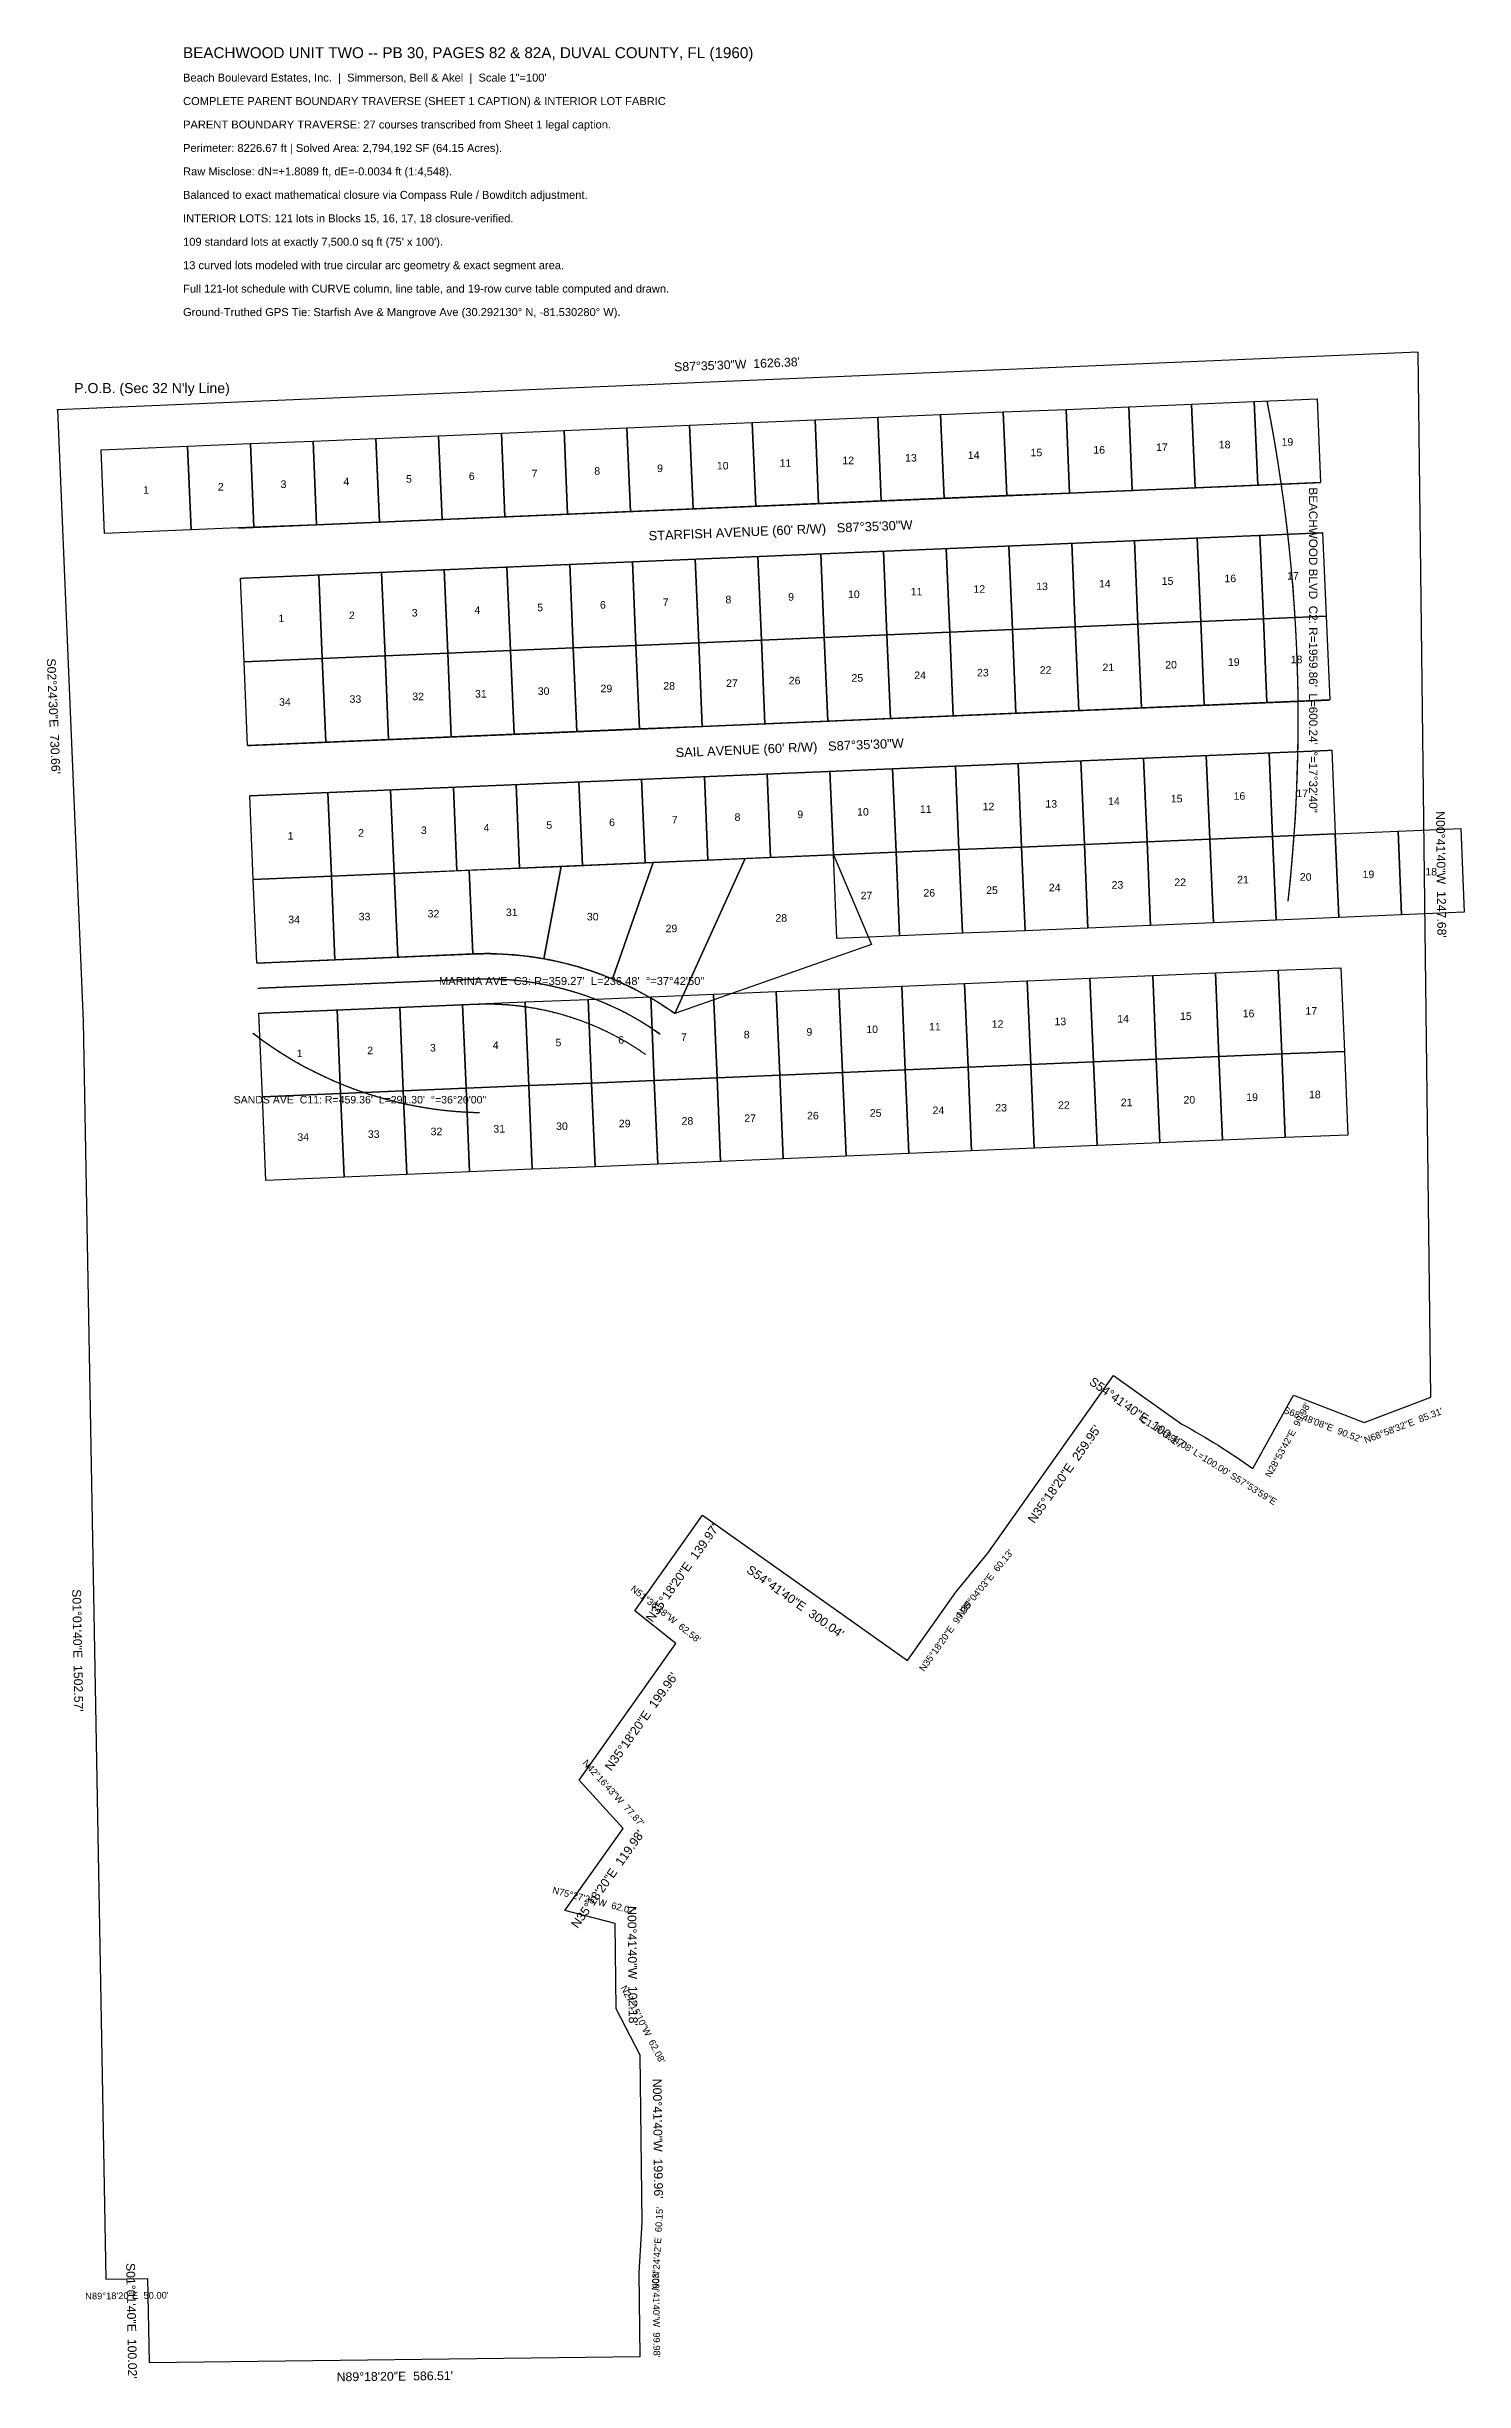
# Model space of a CAD drawing. Extents: x -13 to 3646, y -2354 to 434.
# Drawn here: x -13 to 1680, y -2354 to 434 of the extents above; entities that cross this region are included whole.
import ezdxf
from ezdxf.enums import TextEntityAlignment as Align

# ---------------------------------------------------------------- set-up
doc = ezdxf.new("R2010")
doc.units = 0
for name, pattern in [('DASHED', [0.75, 0.5, -0.25]), ('ROT_-14.53', [0]), ('ROT_-21.21', [0]), ('ROT_-32.11', [0]), ('ROT_-35.32', [0]), ('ROT_-38.38', [0]), ('ROT_-47.71', [0]), ('ROT_-62.74', [0]), ('ROT_-87.59', [0]), ('ROT_-88.97', [0]), ('ROT_-89.31', [0]), ('ROT_0.68', [0]), ('ROT_2.41', [0]), ('ROT_2.42', [0]), ('ROT_21.01', [0]), ('ROT_270.00', [0]), ('ROT_50.92', [0]), ('ROT_54.69', [0]), ('ROT_61.10', [0]), ('ROT_86.59', [0])]:
    doc.linetypes.add(name, pattern=pattern)
for name, color, linetype in [('BOUNDARY', 7, 'CONTINUOUS'), ('CONTROL', 1, 'CONTINUOUS'), ('CURVE', 6, 'CONTINUOUS'), ('DIM-LABELS', 3, 'CONTINUOUS'), ('LOT_LINE', 4, 'CONTINUOUS'), ('ROW_STREET', 2, 'DASHED'), ('TEXT-LABELS', 7, 'CONTINUOUS'), ('TITLEBLOCK', 2, 'CONTINUOUS')]:
    doc.layers.add(name, color=color, linetype=linetype)
doc.styles.get("Standard").update_dxf_attribs({"font": 'Arial'})

msp = doc.modelspace()

# ---------------------------------------------------------------- texts
at = {"layer": 'CONTROL'}
msp.add_text("P.O.B. (Sec 32 N'ly Line)", height=12, dxfattribs=at).set_placement((20, 20))
at = {"layer": 'DIM-LABELS', "linetype": 'ROT_2.42'}
msp.add_text('S87%%d35\'30"W  1626.38\'', height=10.5, rotation=2.42, dxfattribs=at).set_placement((811.6216, 54.3318), align=Align.MIDDLE_CENTER)
at = {"layer": 'DIM-LABELS', "linetype": 'ROT_-87.59'}
msp.add_text('S02%%d24\'30"E  730.66\'', height=10.5, rotation=-87.59, dxfattribs=at).set_placement((-4.634, -365.8479), align=Align.MIDDLE_CENTER)
at = {"layer": 'DIM-LABELS', "linetype": 'ROT_-89.31'}
for s, height, p in [('N00%%d41\'40"W  1247.68\'', 10.5, (1652.4937, -554.8503)), ('N00%%d41\'40"W  102.18\'', 10.5, (686.7918, -1858.3117)), ('N00%%d41\'40"W  199.96\'', 10.5, (717.0551, -2064.5514)), ('N00%%d41\'40"W  99.98\'', 8, (715.293, -2274.5476))]:
    msp.add_text(s, height=height, rotation=-89.31, dxfattribs=at).set_placement(p, align=Align.MIDDLE_CENTER)
at = {"layer": 'DIM-LABELS', "linetype": 'ROT_-35.32'}
for s, p in [('S54%%d41\'40"E  100.17\'', (1290.5848, -1198.4711)), ('S54%%d41\'40"E  300.04\'', (881.3433, -1423.1835))]:
    msp.add_text(s, height=10.5, rotation=-35.32, dxfattribs=at).set_placement(p, align=Align.MIDDLE_CENTER)
at = {"layer": 'DIM-LABELS', "linetype": 'ROT_61.10'}
msp.add_text('N28%%d53\'42"E  99.98\'', height=8, rotation=61.1, dxfattribs=at).set_placement((1469.3803, -1230.1589), align=Align.MIDDLE_CENTER)
at = {"layer": 'DIM-LABELS', "linetype": 'ROT_-21.21'}
msp.add_text('S68%%d48\'08"E  90.52\'', height=8, rotation=-21.21, dxfattribs=at).set_placement((1510.9889, -1211.7475), align=Align.MIDDLE_CENTER)
at = {"layer": 'DIM-LABELS', "linetype": 'ROT_21.01'}
msp.add_text('N68%%d58\'32"E  85.31\'', height=8, rotation=21.01, dxfattribs=at).set_placement((1607.4089, -1212.8503), align=Align.MIDDLE_CENTER)
at = {"layer": 'DIM-LABELS', "linetype": 'ROT_54.69'}
for s, height, p in [('N35%%d18\'20"E  259.95\'', 10.5, (1202.4654, -1270.8203)), ('N35%%d18\'20"E  139.97\'', 10.5, (746.3572, -1388.8115)), ('N35%%d18\'20"E  99.98\'', 8, (1060.5343, -1464.3551)), ('N35%%d18\'20"E  199.96\'', 10.5, (697.1664, -1566.3629)), ('N35%%d18\'20"E  119.98\'', 10.5, (657.0892, -1754.5056))]:
    msp.add_text(s, height=height, rotation=54.69, dxfattribs=at).set_placement(p, align=Align.MIDDLE_CENTER)
at = {"layer": 'DIM-LABELS', "linetype": 'ROT_-32.11'}
msp.add_text('C1: R=894.08\' L=100.00\' S57%%d53\'59"E', height=8, rotation=-32.11, dxfattribs=at).set_placement((1374.7321, -1254.6219), align=Align.MIDDLE_CENTER)
at = {"layer": 'DIM-LABELS', "linetype": 'ROT_50.92'}
msp.add_text('N39%%d04\'03"E  60.13\'', height=8, rotation=50.92, dxfattribs=at).set_placement((1107.5885, -1401.2682), align=Align.MIDDLE_CENTER)
at = {"layer": 'DIM-LABELS', "linetype": 'ROT_-88.97'}
for s, p in [('S01%%d01\'40"E  1502.57\'', (24.1731, -1481.5384)), ('S01%%d01\'40"E  100.02\'', (88.5396, -2282.1106))]:
    msp.add_text(s, height=10.5, rotation=-88.97, dxfattribs=at).set_placement(p, align=Align.MIDDLE_CENTER)
at = {"layer": 'DIM-LABELS', "linetype": 'ROT_-38.38'}
msp.add_text('N51%%d36\'38"W  62.58\'', height=8, rotation=-38.38, dxfattribs=at).set_placement((726.5281, -1438.1102), align=Align.MIDDLE_CENTER)
at = {"layer": 'DIM-LABELS', "linetype": 'ROT_-47.71'}
msp.add_text('N42%%d16\'43"W  77.87\'', height=8, rotation=-47.71, dxfattribs=at).set_placement((664.0446, -1651.7338), align=Align.MIDDLE_CENTER)
at = {"layer": 'DIM-LABELS', "linetype": 'ROT_-14.53'}
msp.add_text('N75%%d27\'25"W  62.07\'', height=8, rotation=-14.53, dxfattribs=at).set_placement((641.1514, -1780.3226), align=Align.MIDDLE_CENTER)
at = {"layer": 'DIM-LABELS', "linetype": 'ROT_-62.74'}
msp.add_text('N27%%d15\'10"W  62.08\'', height=8, rotation=-62.74, dxfattribs=at).set_placement((699.4076, -1928.071), align=Align.MIDDLE_CENTER)
at = {"layer": 'DIM-LABELS', "linetype": 'ROT_86.59'}
msp.add_text('N03%%d24\'42"E  60.15\'', height=8, rotation=86.59, dxfattribs=at).set_placement((716.443, -2195.9751), align=Align.MIDDLE_CENTER)
at = {"layer": 'DIM-LABELS', "linetype": 'ROT_0.68'}
for s, height, p in [('N89%%d18\'20"E  50.00\'', 8, (82.8793, -2252.0451)), ('N89%%d18\'20"E  586.51\'', 10.5, (402.9048, -2348.2637))]:
    msp.add_text(s, height=height, rotation=0.68, dxfattribs=at).set_placement(p, align=Align.MIDDLE_CENTER)
at = {"layer": 'ROW_STREET', "linetype": 'ROT_270.00'}
msp.add_text('BEACHWOOD BLVD  C2: R=1959.86\'  L=600.24\'  %%d=17%%d32\'40"', height=10, rotation=270, dxfattribs=at).set_placement((1499.7911, -286.963), align=Align.MIDDLE_CENTER)
at = {"layer": 'ROW_STREET', "linetype": 'ROT_2.41'}
for s, p in [('STARFISH AVENUE (60\' R/W)   S87%%d35\'30"W', (863.557, -143.8395)), ('SAIL AVENUE (60\' R/W)   S87%%d35\'30"W', (874.4825, -403.6099))]:
    msp.add_text(s, height=11, rotation=2.41, dxfattribs=at).set_placement(p, align=Align.MIDDLE_CENTER)
at = {"layer": 'ROW_STREET'}
for s, height, p in [('MARINA AVE  C3: R=359.27\'  L=236.48\'  %%d=37%%d42\'50"', 9.5, (614.0872, -682.0905)), ('SANDS AVE  C11: R=459.36\'  L=291.30\'  %%d=36%%d20\'00"', 9, (361.2476, -823.8241))]:
    msp.add_text(s, height=height, dxfattribs=at).set_placement(p, align=Align.MIDDLE_CENTER)
at = {"layer": 'TEXT-LABELS'}
for s, p in [('12', (944.3709, -60.3699)), ('13', (1019.3047, -57.2184)), ('14', (1094.2384, -54.0668)), ('15', (1169.1722, -50.9152)), ('16', (1244.106, -47.7636)), ('17', (1319.0397, -44.6121)), ('18', (1393.9735, -41.4605)), ('19', (1468.9072, -38.3089)), ('4', (344.9009, -85.5825)), ('5', (419.8347, -82.4309)), ('6', (494.7684, -79.2794)), ('7', (569.7022, -76.1278)), ('8', (644.6359, -72.9762)), ('9', (719.5697, -69.8247)), ('10', (794.5034, -66.6731)), ('11', (869.4372, -63.5215)), ('1', (105.8622, -95.636)), ('2', (195.0334, -91.8857)), ('3', (269.9671, -88.7341)), ('17', (1475.6306, -198.1676)), ('8', (801.2268, -226.5318)), ('9', (876.1605, -223.3802)), ('10', (951.0943, -220.2286)), ('11', (1026.028, -217.077)), ('12', (1100.9618, -213.9255)), ('13', (1175.8956, -210.7739)), ('14', (1250.8293, -207.6223)), ('15', (1325.7631, -204.4708)), ('16', (1400.6968, -201.3192)), ('1', (267.4487, -248.9815)), ('2', (351.6243, -245.4412)), ('3', (426.558, -242.2896)), ('4', (501.4918, -239.1381)), ('5', (576.4255, -235.9865)), ('6', (651.3593, -232.8349)), ('7', (726.293, -229.6833)), ('22', (1180.0977, -310.6856)), ('21', (1255.0314, -307.534)), ('20', (1329.9652, -304.3824)), ('19', (1404.8989, -301.2309)), ('18', (1479.8327, -298.0793)), ('31', (505.6939, -339.0497)), ('30', (580.6276, -335.8982)), ('29', (655.5614, -332.7466)), ('28', (730.4951, -329.595)), ('27', (805.4289, -326.4434)), ('26', (880.3626, -323.2919)), ('25', (955.2964, -320.1403)), ('24', (1030.2301, -316.9887)), ('23', (1105.1639, -313.8371)), ('34', (271.6508, -348.8931)), ('33', (355.8264, -345.3529)), ('32', (430.7601, -342.2013)), ('11', (1036.9535, -476.8474)), ('12', (1111.8873, -473.6958)), ('13', (1186.821, -470.5442)), ('14', (1261.7548, -467.3927)), ('15', (1336.6885, -464.2411)), ('16', (1411.6223, -461.0895)), ('17', (1486.556, -457.938)), ('2', (362.5497, -505.2115)), ('3', (437.4835, -502.06)), ('4', (512.4172, -498.9084)), ('5', (587.351, -495.7568)), ('6', (662.2847, -492.6053)), ('7', (737.2185, -489.4537)), ('8', (812.1522, -486.3021)), ('9', (887.086, -483.1505)), ('10', (962.0197, -479.999)), ('1', (278.3741, -508.7518)), ('21', (1415.8244, -561.0012)), ('20', (1490.7581, -557.8496)), ('19', (1565.6919, -554.6981)), ('18', (1640.6256, -551.5465)), ('27', (966.2218, -579.9106)), ('26', (1041.1556, -576.7591)), ('25', (1116.0894, -573.6075)), ('24', (1191.0231, -570.4559)), ('23', (1265.9569, -567.3043)), ('22', (1340.8906, -564.1528)), ('34', (282.5762, -608.6635)), ('33', (366.7518, -605.1232)), ('32', (449.059, -601.6615)), ('31', (542.636, -600.061)), ('30', (639.2859, -605.2248)), ('28', (864.4163, -606.7707)), ('29', (733.3091, -619.2852)), ('14', (1272.6802, -727.163)), ('15', (1347.614, -724.0115)), ('16', (1422.5477, -720.8599)), ('17', (1497.4815, -717.7083)), ('5', (598.2764, -755.5272)), ('6', (673.2102, -752.3756)), ('7', (748.1439, -749.224)), ('8', (823.0777, -746.0725)), ('9', (898.0114, -742.9209)), ('10', (972.9452, -739.7693)), ('11', (1047.879, -736.6177)), ('12', (1122.8127, -733.4662)), ('13', (1197.7465, -730.3146)), ('1', (289.2996, -768.5222)), ('2', (373.4752, -764.9819)), ('3', (448.4089, -761.8303)), ('4', (523.3427, -758.6788)), ('25', (977.1473, -839.681)), ('24', (1052.0811, -836.5294)), ('23', (1127.0148, -833.3778)), ('22', (1201.9486, -830.2263)), ('21', (1276.8823, -827.0747)), ('20', (1351.8161, -823.9231)), ('19', (1426.7498, -820.7716)), ('18', (1501.6836, -817.62)), ('34', (293.5017, -868.4338)), ('33', (377.6773, -864.8936)), ('32', (452.611, -861.742)), ('31', (527.5448, -858.5904)), ('30', (602.4785, -855.4389)), ('29', (677.4123, -852.2873)), ('28', (752.346, -849.1357)), ('27', (827.2798, -845.9841)), ('26', (902.2135, -842.8326))]:
    msp.add_text(s, height=9, dxfattribs=at).set_placement(p, align=Align.MIDDLE_CENTER)
at = {"layer": 'TITLEBLOCK'}
for s, height, p in [('BEACHWOOD UNIT TWO -- PB 30, PAGES 82 & 82A, DUVAL COUNTY, FL (1960)', 13, (150, 420)), ('Beach Boulevard Estates, Inc.  |  Simmerson, Bell & Akel  |  Scale 1"=100\'', 9.5, (150, 392)), ('COMPLETE PARENT BOUNDARY TRAVERSE (SHEET 1 CAPTION) & INTERIOR LOT FABRIC', 9.5, (150, 364)), ('PARENT BOUNDARY TRAVERSE: 27 courses transcribed from Sheet 1 legal caption.', 9.5, (150, 336)), ('Perimeter: 8226.67 ft | Solved Area: 2,794,192 SF (64.15 Acres).', 9.5, (150, 308)), ('Raw Misclose: dN=+1.8089 ft, dE=-0.0034 ft (1:4,548).', 9.5, (150, 280)), ('Balanced to exact mathematical closure via Compass Rule / Bowditch adjustment.', 9.5, (150, 252)), ('INTERIOR LOTS: 121 lots in Blocks 15, 16, 17, 18 closure-verified.', 9.5, (150, 224)), ("109 standard lots at exactly 7,500.0 sq ft (75' x 100').", 9.5, (150, 196)), ('13 curved lots modeled with true circular arc geometry & exact segment area.', 9.5, (150, 168)), ('Full 121-lot schedule with CURVE column, line table, and 19-row curve table computed and drawn.', 9.5, (150, 140)), ('Ground-Truthed GPS Tie: Starfish Ave & Mangrove Ave (30.292130%%d N, -81.530280%%d W).', 9.5, (150, 112))]:
    msp.add_text(s, height=height, dxfattribs=at).set_placement(p)

# ---------------------------------------------------------------- linework, layer by layer
at = {"layer": 'BOUNDARY'}
for p, q in [((1624.9328, 68.6992), (0, 0)), ((1640.0575, -1178.8847), (1624.9328, 68.6992)), ((0, 0), (30.6966, -730.0154)), ((30.6966, -730.0154), (57.6431, -2232.344)), ((1111.0134, -1365.3215), (1261.277, -1153.1975)), ((1261.277, -1153.1975), (1343.0158, -1211.1057)), ((1427.7109, -1264.2573), (1476.0315, -1176.7286)), ((1476.0315, -1176.7286), (1560.4174, -1209.4759)), ((1560.4174, -1209.4759), (1640.0575, -1178.8847)), ((689.5815, -1434.361), (770.4927, -1320.1404)), ((770.4927, -1320.1404), (1015.3173, -1493.5874)), ((1073.111, -1412.0012), (1111.0134, -1365.3215)), ((1015.3173, -1493.5874), (1073.111, -1412.0012)), ((738.64, -1473.2159), (689.5815, -1434.361)), ((623.0526, -1636.3882), (738.64, -1473.2159)), ((675.4452, -1693.9931), (623.0526, -1636.3882)), ((606.0928, -1791.8965), (675.4452, -1693.9931)), ((666.174, -1807.4691), (606.0928, -1791.8965)), ((667.4126, -1909.6391), (666.174, -1807.4691)), ((695.8446, -1964.8232), (667.4126, -1909.6391)), ((698.2686, -2164.7645), (695.8446, -1964.8232)), ((694.6884, -2224.8047), (698.2686, -2164.7645)), ((695.9004, -2324.7753), (694.6884, -2224.8047)), ((57.6431, -2232.344), (107.6395, -2231.749)), ((107.6395, -2231.749), (109.4332, -2331.7549)), ((109.4332, -2331.7549), (695.9004, -2324.7753))]:
    msp.add_line(p, q, dxfattribs=at)
msp.add_lwpolyline([(1343.0158, -1211.1057), (1348.4758, -1214.1443), (1353.9145, -1217.221), (1359.3315, -1220.3357), (1364.7266, -1223.4881), (1370.0996, -1226.6782), (1375.4501, -1229.9057), (1380.778, -1233.1706), (1386.0829, -1236.4726), (1391.3645, -1239.8116), (1396.6228, -1243.1875), (1401.8573, -1246.6), (1407.0678, -1250.049), (1412.2541, -1253.5343), (1417.4159, -1257.0558), (1422.553, -1260.6133), (1427.665, -1264.2066)], dxfattribs=at)
at = {"layer": 'CONTROL'}
msp.add_point((0, 0), dxfattribs=at)
at = {"layer": 'CURVE'}
for points in [[(1444.326, 10.7014), (1449.018, -13.8595), (1453.3962, -38.4783), (1457.4599, -63.1509), (1461.2085, -87.8734), (1464.6414, -112.6417), (1467.7581, -137.4517), (1470.5579, -162.2995), (1473.0405, -187.1811), (1475.2054, -212.0922), (1477.0524, -237.029), (1478.581, -261.9873), (1479.7911, -286.963), (1480.6825, -311.9522), (1481.2549, -336.9507), (1481.5084, -361.9545), (1481.4428, -386.9594), (1481.0582, -411.9615), (1480.3547, -436.9567), (1479.3323, -461.9408), (1477.9913, -486.9099), (1476.3318, -511.8598), (1474.3541, -536.7866), (1472.0585, -561.686), (1469.4455, -586.5542)], [(497.2611, -679.705), (507.1103, -679.4259), (516.9634, -679.4171), (526.8131, -679.6784), (536.6519, -680.2098), (546.4724, -681.0107), (556.2673, -682.0807), (566.0291, -683.4189), (575.7506, -685.0242), (585.4244, -686.8956), (595.0433, -689.0315), (604.5999, -691.4304), (614.0872, -694.0905), (623.498, -697.0098), (632.8251, -700.186), (642.0617, -703.6168), (651.2007, -707.2996), (660.2353, -711.2316), (669.1586, -715.4099), (677.964, -719.8314), (686.6449, -724.4926), (695.1946, -729.3902), (703.6069, -734.5204), (711.8753, -739.8793), (719.9936, -745.4629)], [(503.9844, -839.5636), (489.4295, -839.0434), (474.8984, -838.0619), (460.4057, -836.6203), (445.9659, -834.72), (431.5937, -832.3629), (417.3034, -829.5513), (403.1095, -826.2882), (389.0261, -822.5767), (375.0674, -818.4206), (361.2476, -813.8241), (347.5804, -808.7918), (334.0795, -803.3287), (320.7587, -797.4404), (307.6312, -791.1328), (294.7103, -784.4121), (282.009, -777.2853), (269.5399, -769.7593), (257.3157, -761.8419), (245.3487, -753.5409), (233.6508, -744.8647)], [(1343.0158, -1211.1057), (1348.4758, -1214.1443), (1353.9145, -1217.221), (1359.3315, -1220.3357), (1364.7266, -1223.4881), (1370.0996, -1226.6782), (1375.4501, -1229.9057), (1380.778, -1233.1706), (1386.0829, -1236.4726), (1391.3645, -1239.8116), (1396.6228, -1243.1875), (1401.8573, -1246.6), (1407.0678, -1250.049), (1412.2541, -1253.5343), (1417.4159, -1257.0558), (1422.553, -1260.6133), (1427.665, -1264.2066)]]:
    msp.add_lwpolyline(points, dxfattribs=at)
at = {"layer": 'LOT_LINE'}
for points in [[(1129.6043, -2.5352), (1204.538, 0.6164), (1208.7401, -99.2953), (1133.8064, -102.4468)], [(1204.538, 0.6164), (1279.4718, 3.768), (1283.6739, -96.1437), (1208.7401, -99.2953)], [(1279.4718, 3.768), (1354.4055, 6.9195), (1358.6076, -92.9921), (1283.6739, -96.1437)], [(1354.4055, 6.9195), (1429.3393, 10.0711), (1433.5414, -89.8406), (1358.6076, -92.9921)], [(1429.3393, 10.0711), (1504.2731, 13.2227), (1508.4751, -86.689), (1433.5414, -89.8406)], [(455.2005, -30.8993), (530.1342, -27.7478), (534.3363, -127.6594), (459.4026, -130.811)], [(530.1342, -27.7478), (605.068, -24.5962), (609.2701, -124.5079), (534.3363, -127.6594)], [(605.068, -24.5962), (680.0017, -21.4446), (684.2038, -121.3563), (609.2701, -124.5079)], [(680.0017, -21.4446), (754.9355, -18.293), (759.1376, -118.2047), (684.2038, -121.3563)], [(754.9355, -18.293), (829.8693, -15.1415), (834.0714, -115.0531), (759.1376, -118.2047)], [(829.8693, -15.1415), (904.803, -11.9899), (909.0051, -111.9016), (834.0714, -115.0531)], [(904.803, -11.9899), (979.7368, -8.8383), (983.9389, -108.75), (909.0051, -111.9016)], [(979.7368, -8.8383), (1054.6705, -5.6867), (1058.8726, -105.5984), (983.9389, -108.75)], [(1054.6705, -5.6867), (1129.6043, -2.5352), (1133.8064, -102.4468), (1058.8726, -105.5984)], [(52.0569, -47.8548), (155.4655, -43.5056), (159.6676, -143.4173), (56.259, -147.7665)], [(155.4655, -43.5056), (230.3992, -40.354), (234.6013, -140.2657), (159.6676, -143.4173)], [(230.3992, -40.354), (305.333, -37.2025), (309.5351, -137.1141), (234.6013, -140.2657)], [(305.333, -37.2025), (380.2667, -34.0509), (384.4688, -133.9626), (309.5351, -137.1141)], [(380.2667, -34.0509), (455.2005, -30.8993), (459.4026, -130.811), (384.4688, -133.9626)], [(986.4601, -168.697), (1061.3939, -165.5454), (1065.596, -265.4571), (990.6622, -268.6087)], [(1061.3939, -165.5454), (1136.3276, -162.3938), (1140.5297, -262.3055), (1065.596, -265.4571)], [(1136.3276, -162.3938), (1211.2614, -159.2423), (1215.4635, -259.1539), (1140.5297, -262.3055)], [(1211.2614, -159.2423), (1286.1951, -156.0907), (1290.3972, -256.0024), (1215.4635, -259.1539)], [(1286.1951, -156.0907), (1361.1289, -152.9391), (1365.331, -252.8508), (1290.3972, -256.0024)], [(1361.1289, -152.9391), (1436.0627, -149.7876), (1440.2647, -249.6992), (1365.331, -252.8508)], [(1436.0627, -149.7876), (1510.9964, -146.636), (1515.1985, -246.5477), (1440.2647, -249.6992)], [(312.0563, -197.0611), (386.9901, -193.9096), (391.1922, -293.8212), (316.2584, -296.9728)], [(386.9901, -193.9096), (461.9238, -190.758), (466.1259, -290.6697), (391.1922, -293.8212)], [(461.9238, -190.758), (536.8576, -187.6064), (541.0597, -287.5181), (466.1259, -290.6697)], [(536.8576, -187.6064), (611.7913, -184.4549), (615.9934, -284.3665), (541.0597, -287.5181)], [(611.7913, -184.4549), (686.7251, -181.3033), (690.9272, -281.215), (615.9934, -284.3665)], [(686.7251, -181.3033), (761.6589, -178.1517), (765.861, -278.0634), (690.9272, -281.215)], [(761.6589, -178.1517), (836.5926, -175.0001), (840.7947, -274.9118), (765.861, -278.0634)], [(836.5926, -175.0001), (911.5264, -171.8486), (915.7285, -271.7602), (840.7947, -274.9118)], [(911.5264, -171.8486), (986.4601, -168.697), (990.6622, -268.6087), (915.7285, -271.7602)], [(218.6389, -200.9901), (312.0563, -197.0611), (316.2584, -296.9728), (222.841, -300.9018)], [(1365.331, -252.8508), (1440.2647, -249.6992), (1444.4668, -349.6109), (1369.5331, -352.7625)], [(1440.2647, -249.6992), (1515.1985, -246.5477), (1519.4006, -346.4593), (1444.4668, -349.6109)], [(690.9272, -281.215), (765.861, -278.0634), (770.0631, -377.9751), (695.1293, -381.1266)], [(765.861, -278.0634), (840.7947, -274.9118), (844.9968, -374.8235), (770.0631, -377.9751)], [(840.7947, -274.9118), (915.7285, -271.7602), (919.9306, -371.6719), (844.9968, -374.8235)], [(915.7285, -271.7602), (990.6622, -268.6087), (994.8643, -368.5203), (919.9306, -371.6719)], [(990.6622, -268.6087), (1065.596, -265.4571), (1069.7981, -365.3688), (994.8643, -368.5203)], [(1065.596, -265.4571), (1140.5297, -262.3055), (1144.7318, -362.2172), (1069.7981, -365.3688)], [(1140.5297, -262.3055), (1215.4635, -259.1539), (1219.6656, -359.0656), (1144.7318, -362.2172)], [(1215.4635, -259.1539), (1290.3972, -256.0024), (1294.5993, -355.914), (1219.6656, -359.0656)], [(1290.3972, -256.0024), (1365.331, -252.8508), (1369.5331, -352.7625), (1294.5993, -355.914)], [(222.841, -300.9018), (316.2584, -296.9728), (320.4605, -396.8845), (227.0431, -400.8135)], [(316.2584, -296.9728), (391.1922, -293.8212), (395.3943, -393.7329), (320.4605, -396.8845)], [(391.1922, -293.8212), (466.1259, -290.6697), (470.328, -390.5813), (395.3943, -393.7329)], [(466.1259, -290.6697), (541.0597, -287.5181), (545.2618, -387.4298), (470.328, -390.5813)], [(541.0597, -287.5181), (615.9934, -284.3665), (620.1955, -384.2782), (545.2618, -387.4298)], [(615.9934, -284.3665), (690.9272, -281.215), (695.1293, -381.1266), (620.1955, -384.2782)], [(1222.1868, -419.0126), (1297.1206, -415.8611), (1301.3227, -515.7727), (1226.3889, -518.9243)], [(1297.1206, -415.8611), (1372.0543, -412.7095), (1376.2564, -512.6212), (1301.3227, -515.7727)], [(1372.0543, -412.7095), (1446.9881, -409.5579), (1451.1902, -509.4696), (1376.2564, -512.6212)], [(1446.9881, -409.5579), (1521.9219, -406.4063), (1526.124, -506.318), (1451.1902, -509.4696)], [(547.783, -447.3768), (622.7168, -444.2252), (626.9189, -544.1369), (551.9851, -547.2885)], [(622.7168, -444.2252), (697.6506, -441.0736), (701.8527, -540.9853), (626.9189, -544.1369)], [(697.6506, -441.0736), (772.5843, -437.9221), (776.7864, -537.8337), (701.8527, -540.9853)], [(772.5843, -437.9221), (847.5181, -434.7705), (851.7202, -534.6822), (776.7864, -537.8337)], [(847.5181, -434.7705), (922.4518, -431.6189), (926.6539, -531.5306), (851.7202, -534.6822)], [(922.4518, -431.6189), (997.3856, -428.4673), (1001.5877, -528.379), (926.6539, -531.5306)], [(997.3856, -428.4673), (1072.3193, -425.3158), (1076.5214, -525.2274), (1001.5877, -528.379)], [(1072.3193, -425.3158), (1147.2531, -422.1642), (1151.4552, -522.0759), (1076.5214, -525.2274)], [(1147.2531, -422.1642), (1222.1868, -419.0126), (1226.3889, -518.9243), (1151.4552, -522.0759)], [(229.5644, -460.7605), (322.9818, -456.8315), (327.1839, -556.7432), (233.7665, -560.6721)], [(322.9818, -456.8315), (397.9155, -453.6799), (402.1176, -553.5916), (327.1839, -556.7432)], [(397.9155, -453.6799), (472.8493, -450.5284), (477.0514, -550.44), (402.1176, -553.5916)], [(472.8493, -450.5284), (547.783, -447.3768), (551.9851, -547.2885), (477.0514, -550.44)], [(1601.0577, -503.1664), (1675.9915, -500.0149), (1680.1936, -599.9265), (1605.2598, -603.0781)], [(926.6539, -531.5306), (1001.5877, -528.379), (1005.7898, -628.2907), (930.856, -631.4423)], [(1001.5877, -528.379), (1076.5214, -525.2274), (1080.7235, -625.1391), (1005.7898, -628.2907)], [(1076.5214, -525.2274), (1151.4552, -522.0759), (1155.6573, -621.9875), (1080.7235, -625.1391)], [(1151.4552, -522.0759), (1226.3889, -518.9243), (1230.591, -618.836), (1155.6573, -621.9875)], [(1226.3889, -518.9243), (1301.3227, -515.7727), (1305.5248, -615.6844), (1230.591, -618.836)], [(1301.3227, -515.7727), (1376.2564, -512.6212), (1380.4585, -612.5328), (1305.5248, -615.6844)], [(1376.2564, -512.6212), (1451.1902, -509.4696), (1455.3923, -609.3813), (1380.4585, -612.5328)], [(1451.1902, -509.4696), (1526.124, -506.318), (1530.3261, -606.2297), (1455.3923, -609.3813)], [(1526.124, -506.318), (1601.0577, -503.1664), (1605.2598, -603.0781), (1530.3261, -606.2297)], [(233.7665, -560.6721), (327.1839, -556.7432), (331.386, -656.6548), (237.9686, -660.5838)], [(327.1839, -556.7432), (402.1176, -553.5916), (406.3197, -653.5033), (331.386, -656.6548)], [(402.1176, -553.5916), (491.7984, -549.8198), (496.0004, -649.7315), (406.3197, -653.5033)], [(491.7984, -549.8198), (601.7012, -545.1975), (581.0441, -655.4953), (574.0271, -654.3036), (566.9896, -653.2403), (559.9338, -652.3059), (552.8621, -651.5006), (545.7769, -650.8248), (538.6805, -650.2786), (531.5753, -649.8623), (524.4637, -649.5759), (517.348, -649.4196), (510.2306, -649.3935), (503.114, -649.4974), (496.0004, -649.7315)], [(601.7012, -545.1975), (711.604, -540.5752), (662.7943, -679.6311), (656.205, -676.9407), (649.5676, -674.3712), (642.8844, -671.9234), (636.1575, -669.5983), (629.3892, -667.3965), (622.5818, -665.3189), (615.7376, -663.366), (608.8587, -661.5387), (601.9477, -659.8373), (595.0067, -658.2627), (588.038, -656.8152), (581.0441, -655.4953)], [(711.604, -540.5752), (821.5069, -535.9529), (737.3314, -720.9816), (731.4857, -716.9214), (725.5667, -712.9689), (719.5764, -709.1252), (713.5169, -705.3916), (707.3901, -701.7695), (701.1981, -698.26), (694.943, -694.8643), (688.6268, -691.5835), (682.2517, -688.4188), (675.8198, -685.3711), (669.3333, -682.4416), (662.7943, -679.6311)], [(821.5069, -535.9529), (926.6539, -531.5306), (972.1729, -638.6178), (737.3314, -720.9816)], [(1457.9136, -669.3283), (1532.8473, -666.1767), (1537.0494, -766.0884), (1462.1157, -769.2399)], [(783.5098, -697.6924), (858.4435, -694.5408), (862.6456, -794.4525), (787.7119, -797.6041)], [(858.4435, -694.5408), (933.3773, -691.3893), (937.5794, -791.3009), (862.6456, -794.4525)], [(933.3773, -691.3893), (1008.311, -688.2377), (1012.5131, -788.1494), (937.5794, -791.3009)], [(1008.311, -688.2377), (1083.2448, -685.0861), (1087.4469, -784.9978), (1012.5131, -788.1494)], [(1083.2448, -685.0861), (1158.1785, -681.9345), (1162.3806, -781.8462), (1087.4469, -784.9978)], [(1158.1785, -681.9345), (1233.1123, -678.783), (1237.3144, -778.6946), (1162.3806, -781.8462)], [(1233.1123, -678.783), (1308.046, -675.6314), (1312.2481, -775.5431), (1237.3144, -778.6946)], [(1308.046, -675.6314), (1382.9798, -672.4798), (1387.1819, -772.3915), (1312.2481, -775.5431)], [(1382.9798, -672.4798), (1457.9136, -669.3283), (1462.1157, -769.2399), (1387.1819, -772.3915)], [(240.4898, -720.5308), (333.9072, -716.6018), (338.1093, -816.5135), (244.6919, -820.4425)], [(333.9072, -716.6018), (408.841, -713.4503), (413.0431, -813.3619), (338.1093, -816.5135)], [(408.841, -713.4503), (483.7747, -710.2987), (487.9768, -810.2104), (413.0431, -813.3619)], [(483.7747, -710.2987), (558.7085, -707.1471), (562.9106, -807.0588), (487.9768, -810.2104)], [(558.7085, -707.1471), (633.6423, -703.9956), (637.8444, -803.9072), (562.9106, -807.0588)], [(633.6423, -703.9956), (708.576, -700.844), (712.7781, -800.7557), (637.8444, -803.9072)], [(708.576, -700.844), (783.5098, -697.6924), (787.7119, -797.6041), (712.7781, -800.7557)], [(1162.3806, -781.8462), (1237.3144, -778.6946), (1241.5165, -878.6063), (1166.5827, -881.7579)], [(1237.3144, -778.6946), (1312.2481, -775.5431), (1316.4502, -875.4547), (1241.5165, -878.6063)], [(1312.2481, -775.5431), (1387.1819, -772.3915), (1391.384, -872.3032), (1316.4502, -875.4547)], [(1387.1819, -772.3915), (1462.1157, -769.2399), (1466.3177, -869.1516), (1391.384, -872.3032)], [(1462.1157, -769.2399), (1537.0494, -766.0884), (1541.2515, -866), (1466.3177, -869.1516)], [(487.9768, -810.2104), (562.9106, -807.0588), (567.1127, -906.9705), (492.1789, -910.122)], [(562.9106, -807.0588), (637.8444, -803.9072), (642.0464, -903.8189), (567.1127, -906.9705)], [(637.8444, -803.9072), (712.7781, -800.7557), (716.9802, -900.6673), (642.0464, -903.8189)], [(712.7781, -800.7557), (787.7119, -797.6041), (791.914, -897.5158), (716.9802, -900.6673)], [(787.7119, -797.6041), (862.6456, -794.4525), (866.8477, -894.3642), (791.914, -897.5158)], [(862.6456, -794.4525), (937.5794, -791.3009), (941.7815, -891.2126), (866.8477, -894.3642)], [(937.5794, -791.3009), (1012.5131, -788.1494), (1016.7152, -888.061), (941.7815, -891.2126)], [(1012.5131, -788.1494), (1087.4469, -784.9978), (1091.649, -884.9095), (1016.7152, -888.061)], [(1087.4469, -784.9978), (1162.3806, -781.8462), (1166.5827, -881.7579), (1091.649, -884.9095)], [(244.6919, -820.4425), (338.1093, -816.5135), (342.3114, -916.4252), (248.894, -920.3542)], [(338.1093, -816.5135), (413.0431, -813.3619), (417.2452, -913.2736), (342.3114, -916.4252)], [(413.0431, -813.3619), (487.9768, -810.2104), (492.1789, -910.122), (417.2452, -913.2736)]]:
    msp.add_lwpolyline(points, close=True, dxfattribs=at)
at = {"layer": 'ROW_STREET'}
for p, q in [((216.1177, -141.0431), (1508.4751, -86.689)), ((218.6389, -200.9901), (1510.9964, -146.636)), ((227.0431, -400.8135), (1519.4006, -346.4593)), ((229.5644, -460.7605), (1521.9219, -406.4063)), ((237.9686, -660.5838), (496.0004, -649.7315)), ((239.2292, -690.5573), (497.2611, -679.705)), ((240.4898, -720.5308), (498.5217, -709.6785))]:
    msp.add_line(p, q, dxfattribs=at)
for points in [[(1444.326, 10.7014), (1449.018, -13.8595), (1453.3962, -38.4783), (1457.4599, -63.1509), (1461.2085, -87.8734), (1464.6414, -112.6417), (1467.7581, -137.4517), (1470.5579, -162.2995), (1473.0405, -187.1811), (1475.2054, -212.0922), (1477.0524, -237.029), (1478.581, -261.9873), (1479.7911, -286.963), (1480.6825, -311.9522), (1481.2549, -336.9507), (1481.5084, -361.9545), (1481.4428, -386.9594), (1481.0582, -411.9615), (1480.3547, -436.9567), (1479.3323, -461.9408), (1477.9913, -486.9099), (1476.3318, -511.8598), (1474.3541, -536.7866), (1472.0585, -561.686), (1469.4455, -586.5542)], [(496.0004, -649.7315), (506.6721, -649.4291), (517.348, -649.4195), (528.0201, -649.7027), (538.6805, -650.2784), (549.3211, -651.1463), (559.9338, -652.3056), (570.5108, -653.7555), (581.0441, -655.4949), (591.5257, -657.5225), (601.9477, -659.8368), (612.3024, -662.4361), (622.5819, -665.3183), (632.7785, -668.4813), (642.8845, -671.9227), (652.8923, -675.64), (662.7944, -679.6303), (672.5834, -683.8907), (682.2519, -688.4179), (691.7926, -693.2085), (701.1983, -698.259), (710.462, -703.5655), (719.5767, -709.1241), (728.5355, -714.9305), (737.3317, -720.9804)], [(497.2611, -679.705), (507.1103, -679.4259), (516.9634, -679.4171), (526.8131, -679.6784), (536.6519, -680.2098), (546.4724, -681.0107), (556.2673, -682.0807), (566.0291, -683.4189), (575.7506, -685.0242), (585.4244, -686.8956), (595.0433, -689.0315), (604.5999, -691.4304), (614.0872, -694.0905), (623.498, -697.0098), (632.8251, -700.186), (642.0617, -703.6168), (651.2007, -707.2996), (660.2353, -711.2316), (669.1586, -715.4099), (677.964, -719.8314), (686.6449, -724.4926), (695.1946, -729.3902), (703.6069, -734.5204), (711.8753, -739.8793), (719.9936, -745.4629)], [(498.5217, -709.6785), (507.5485, -709.4227), (516.5788, -709.4146), (525.606, -709.6541), (534.6233, -710.1411), (543.6238, -710.8752), (552.6008, -711.8558), (561.5475, -713.0823), (570.4572, -714.5536), (579.3232, -716.2687), (588.1388, -718.2262), (596.8975, -720.4248), (605.5925, -722.8628), (614.2175, -725.5383), (622.7658, -728.4493), (631.2311, -731.5936), (639.607, -734.9689), (647.8871, -738.5726), (656.0654, -742.402), (664.1355, -746.4542), (672.0915, -750.7262), (679.9273, -755.2148), (687.6371, -759.9166), (695.2151, -764.8281), (702.6555, -769.9455)], [(503.9844, -839.5636), (489.4295, -839.0434), (474.8984, -838.0619), (460.4057, -836.6203), (445.9659, -834.72), (431.5937, -832.3629), (417.3034, -829.5513), (403.1095, -826.2882), (389.0261, -822.5767), (375.0674, -818.4206), (361.2476, -813.8241), (347.5804, -808.7918), (334.0795, -803.3287), (320.7587, -797.4404), (307.6312, -791.1328), (294.7103, -784.4121), (282.009, -777.2853), (269.5399, -769.7593), (257.3157, -761.8419), (245.3487, -753.5409), (233.6508, -744.8647)]]:
    msp.add_lwpolyline(points, dxfattribs=at)

msp.set_redraw_order([(e.dxf.handle, doc.entitydb.next_handle()) for e in msp.query("TEXT MTEXT ATTDEF DIMENSION ARC_DIMENSION")])  # texts and dimensions are drawn at this point

doc.saveas('drawing.dxf')
